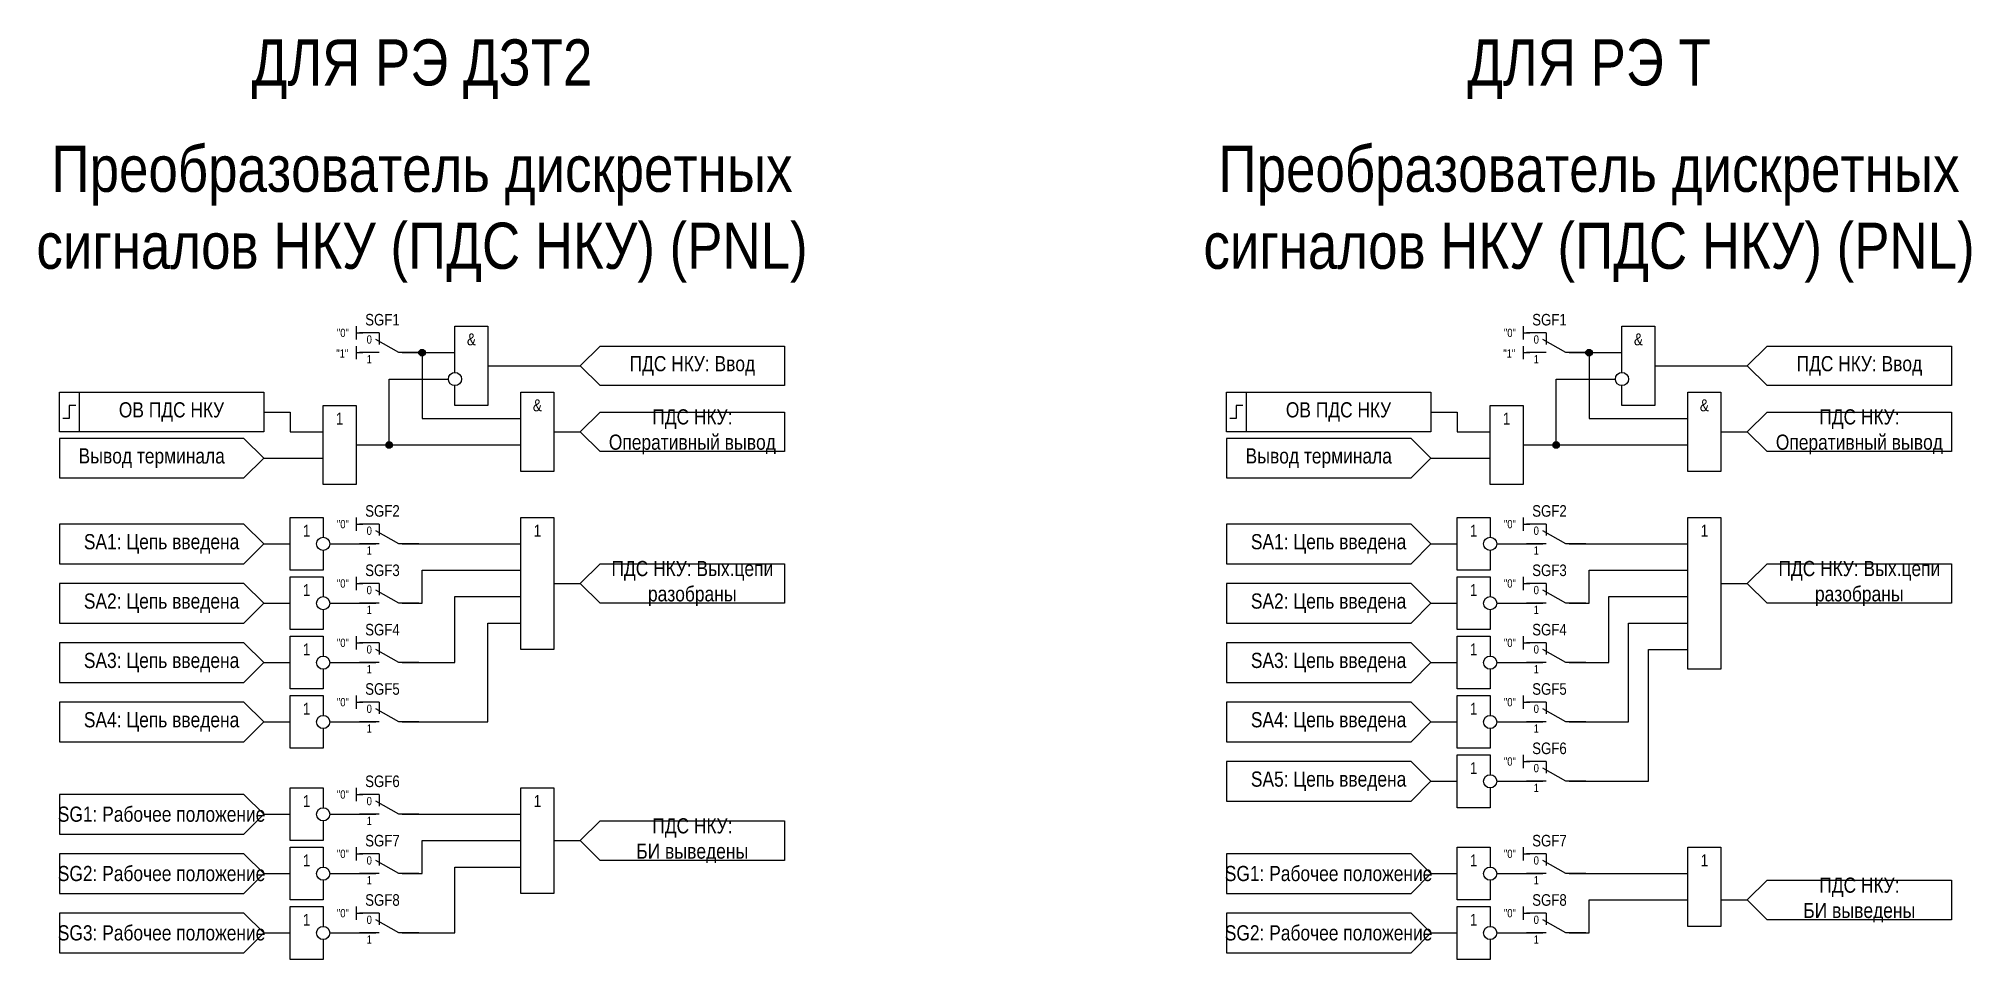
# Model space of a CAD drawing. Header units: millimetres. Extents: x -2609 to 701, y -63 to 764.
# Drawn here: x 407.9 to 701, y 318 to 457.6 of the extents above; entities that cross this region are included whole.
import ezdxf
from ezdxf.enums import TextEntityAlignment as Align

# ---------------------------------------------------------------- set-up
doc = ezdxf.new("R2010")
doc.units = ezdxf.units.MM
doc.layers.add('Основная', color=7, linetype='Continuous')
doc.styles.add('2.5_Gost_RD', font='ARIALN.TTF', dxfattribs={"height": 2.5})
doc.styles.add('3.5_Gost_RD', font='ARIALN.TTF', dxfattribs={"height": 3.5})
doc.styles.add('Вывод', font='ARIALN.TTF', dxfattribs={"height": 2.5})
doc.styles.add('Компонент', font='ARIALN.TTF', dxfattribs={"height": 3.5})

msp = doc.modelspace()

# ---------------------------------------------------------------- texts
at = {"ltscale": 100, "attachment_point": 5}
for s, insert, char_height, width, style in [('{\\C3;ДЛЯ РЭ ДЗТ2}', (466, 453), 7, 140, '3.5_Gost_RD'), ('{\\C3;ДЛЯ РЭ Т}', (643, 453), 7, 140, '3.5_Gost_RD'), ('{\\C3;Преобразователь дискретных сигналов НКУ (ПДС НКУ) (PNL)}', (466, 431), 7, 140, '3.5_Gost_RD'), ('{\\C3;Преобразователь дискретных сигналов НКУ (ПДС НКУ) (PNL)}', (643, 431), 7, 140, '3.5_Gost_RD'), ('&', (473.5, 412), 1.8, 5, '2.5_Gost_RD'), ('&', (650.5, 412), 1.8, 5, '2.5_Gost_RD'), ('ПДС НКУ: Ввод', (507, 408), 2.3, 28, '2.5_Gost_RD'), ('ПДС НКУ: Ввод', (684, 408), 2.3, 28, '2.5_Gost_RD'), ('&', (483.5, 402), 1.8, 5, '2.5_Gost_RD'), ('&', (660.5, 402), 1.8, 5, '2.5_Gost_RD'), ('1', (453.5, 400), 1.8, 5, '2.5_Gost_RD'), ('ПДС НКУ: Оперативный вывод', (507, 398), 2.3, 28, '2.5_Gost_RD'), ('1', (630.5, 400), 1.8, 5, '2.5_Gost_RD'), ('ПДС НКУ: Оперативный вывод', (684, 398), 2.3, 28, '2.5_Gost_RD'), ('SA1: Цепь введена', (426.5, 381), 2.3, 31, '2.5_Gost_RD'), ('1', (448.5, 383), 1.8, 5, '2.5_Gost_RD'), ('1', (483.5, 383), 1.8, 5, '2.5_Gost_RD'), ('SA1: Цепь введена', (603.5, 381), 2.3, 31, '2.5_Gost_RD'), ('1', (625.5, 383), 1.8, 5, '2.5_Gost_RD'), ('1', (660.5, 383), 1.8, 5, '2.5_Gost_RD'), ('ПДС НКУ: Вых.цепи разобраны', (507, 375), 2.3, 28, '2.5_Gost_RD'), ('ПДС НКУ: Вых.цепи разобраны', (684, 375), 2.3, 28, '2.5_Gost_RD'), ('SA2: Цепь введена', (426.5, 372), 2.3, 31, '2.5_Gost_RD'), ('1', (448.5, 374), 1.8, 5, '2.5_Gost_RD'), ('SA2: Цепь введена', (603.5, 372), 2.3, 31, '2.5_Gost_RD'), ('1', (625.5, 374), 1.8, 5, '2.5_Gost_RD'), ('SA3: Цепь введена', (426.5, 363), 2.3, 31, '2.5_Gost_RD'), ('1', (448.5, 365), 1.8, 5, '2.5_Gost_RD'), ('SA3: Цепь введена', (603.5, 363), 2.3, 31, '2.5_Gost_RD'), ('1', (625.5, 365), 1.8, 5, '2.5_Gost_RD'), ('SA4: Цепь введена', (426.5, 354), 2.3, 31, '2.5_Gost_RD'), ('1', (448.5, 356), 1.8, 5, '2.5_Gost_RD'), ('SA4: Цепь введена', (603.5, 354), 2.3, 31, '2.5_Gost_RD'), ('1', (625.5, 356), 1.8, 5, '2.5_Gost_RD'), ('SA5: Цепь введена', (603.5, 345), 2.3, 31, '2.5_Gost_RD'), ('1', (625.5, 347), 1.8, 5, '2.5_Gost_RD'), ('SG1: Рабочее положение', (426.5, 340), 2.3, 31, '2.5_Gost_RD'), ('1', (448.5, 342), 1.8, 5, '2.5_Gost_RD'), ('1', (483.5, 342), 1.8, 5, '2.5_Gost_RD'), ('ПДС НКУ: \\PБИ выведены', (507, 336), 2.3, 28, '2.5_Gost_RD'), ('SG2: Рабочее положение', (426.5, 331), 2.3, 31, '2.5_Gost_RD'), ('1', (448.5, 333), 1.8, 5, '2.5_Gost_RD'), ('SG1: Рабочее положение', (603.5, 331), 2.3, 31, '2.5_Gost_RD'), ('1', (625.5, 333), 1.8, 5, '2.5_Gost_RD'), ('1', (660.5, 333), 1.8, 5, '2.5_Gost_RD'), ('ПДС НКУ: \\PБИ выведены', (684, 327), 2.3, 28, '2.5_Gost_RD'), ('SG3: Рабочее положение', (426.5, 322), 2.3, 31, '2.5_Gost_RD'), ('1', (448.5, 324), 1.8, 5, '2.5_Gost_RD'), ('SG2: Рабочее положение', (603.5, 322), 2.3, 31, '2.5_Gost_RD'), ('1', (625.5, 324), 1.8, 5, '2.5_Gost_RD')]:
    msp.add_mtext(s, dxfattribs=dict(at, insert=insert, char_height=char_height, width=width, style=style))
at = {"ltscale": 100, "char_height": 1.25, "attachment_point": 1, "style": '3.5_Gost_RD'}
for insert in [(453, 410.5), (630, 410.5)]:
    msp.add_mtext_dynamic_manual_height_columns('"1"', width=2, gutter_width=17.5, heights=[0], dxfattribs=dict(at, insert=insert))
at = {"color": 0, "ltscale": 100, "char_height": 2.3, "width": 28, "attachment_point": 5, "style": '2.5_Gost_RD'}
for s, insert in [('{\\C256;ОВ ПДС НКУ}', (428, 401)), ('{\\C256;ОВ ПДС НКУ}', (605, 401)), ('{\\C256;Вывод терминала}', (425, 394)), ('{\\C256;Вывод терминала}', (602, 394))]:
    msp.add_mtext(s, dxfattribs=dict(at, insert=insert))

# ---------------------------------------------------------------- blocks, each defined once
blk = doc.blocks.new('*U958')
at = {"layer": 'Основная', "ltscale": 0.35}
blk.add_line((6, 6), (6, 2.5), dxfattribs=at)
at = {"layer": 'Основная', "color": 0}
blk.add_line((0, 0), (7, 4), dxfattribs=at)
blk = doc.blocks.new('*U985')
at = {"layer": 'Основная', "color": 0}
for p, q in [((-3, 6), (-9, 6)), ((-3, 0), (-9, 0)), ((9, 0), (3, 0))]:
    blk.add_line(p, q, dxfattribs=at)
at = {"layer": 'Основная', "ltscale": 0.25, "xscale": -1}
blk.add_blockref('*U958', (3, 0), dxfattribs=at)
at = {"layer": 'Основная'}
for tag, height, style, p in [('ОУ', 3.5, 'Компонент', (-2, 10)), ('В1', 2.5, 'Вывод', (-14, 6)), ('В2', 2.5, 'Вывод', (-6, 4)), ('В3', 2.5, 'Вывод', (-6, -2))]:
    blk.add_attdef(tag, text='', height=height, dxfattribs=dict(at, style=style)).set_placement(p, align=Align.MIDDLE_CENTER)
blk = doc.blocks.new('Точка')
at = {"ltscale": 100}
h = blk.add_hatch(color=256, dxfattribs=at)
h.dxf.hatch_style = 1
edge = h.paths.add_edge_path()
edge.add_arc((0, 0), 0.5, 0, 360)
blk.add_circle((0, 0), 0.5, dxfattribs=at)

# ---------------------------------------------------------------- linework, layer by layer
at = {"ltscale": 100}
for p, q in [((456, 414), (456, 412)), ((633, 414), (633, 412)), ((456, 413), (457, 413)), ((456, 411), (456, 409)), ((633, 413), (634, 413)), ((633, 411), (633, 409)), ((456, 410), (457, 410)), ((633, 410), (634, 410)), ((451, 398), (451, 398)), ((628, 398), (628, 398)), ((456, 385), (456, 383)), ((633, 385), (633, 383)), ((456, 384), (457, 384)), ((633, 384), (634, 384)), ((456, 376), (456, 374)), ((633, 376), (633, 374)), ((456, 375), (457, 375)), ((633, 375), (634, 375)), ((456, 367), (456, 365)), ((633, 367), (633, 365)), ((456, 366), (457, 366)), ((633, 366), (634, 366)), ((456, 358), (456, 356)), ((633, 358), (633, 356)), ((456, 357), (457, 357)), ((633, 357), (634, 357)), ((633, 349), (633, 347)), ((633, 348), (634, 348)), ((456, 344), (456, 342)), ((456, 343), (457, 343)), ((456, 335), (456, 333)), ((633, 335), (633, 333)), ((456, 334), (457, 334)), ((633, 334), (634, 334)), ((456, 326), (456, 324)), ((633, 326), (633, 324)), ((456, 325), (457, 325)), ((633, 325), (634, 325))]:
    msp.add_line(p, q, dxfattribs=at)
for points in [[(471, 407), (471, 414), (476, 414), (476, 402), (471, 402), (471, 405)], [(648, 407), (648, 414), (653, 414), (653, 402), (648, 402), (648, 405)], [(490, 408), (493, 411), (521, 411), (521, 405), (493, 405), (490, 408)], [(667, 408), (670, 411), (698, 411), (698, 405), (670, 405), (667, 408)], [(463, 410), (471, 410)], [(463, 410), (466, 410), (466, 400), (481, 400)], [(476, 408), (490, 408)], [(640, 410), (648, 410)], [(640, 410), (643, 410), (643, 400), (658, 400)], [(653, 408), (667, 408)], [(456, 396), (461, 396), (461, 406), (470, 406)], [(633, 396), (638, 396), (638, 406), (647, 406)], [(442, 401), (446, 401), (446, 398), (451, 398)], [(490, 398), (493, 401), (521, 401), (521, 395), (493, 395), (490, 398)], [(619, 401), (623, 401), (623, 398), (628, 398)], [(667, 398), (670, 401), (698, 401), (698, 395), (670, 395), (667, 398)], [(456, 396), (481, 396)], [(486, 398), (490, 398)], [(633, 396), (658, 396)], [(663, 398), (667, 398)], [(442, 394), (451, 394)], [(619, 394), (628, 394)], [(451, 380), (451, 377), (446, 377), (446, 385), (451, 385), (451, 382)], [(628, 380), (628, 377), (623, 377), (623, 385), (628, 385), (628, 382)], [(442, 381), (446, 381)], [(452, 381), (459, 381)], [(463, 381), (481, 381)], [(619, 381), (623, 381)], [(629, 381), (636, 381)], [(640, 381), (658, 381)], [(451, 371), (451, 368), (446, 368), (446, 376), (451, 376), (451, 373)], [(463, 372), (466, 372), (466, 377), (481, 377)], [(490, 375), (493, 378), (521, 378), (521, 372), (493, 372), (490, 375)], [(628, 371), (628, 368), (623, 368), (623, 376), (628, 376), (628, 373)], [(640, 372), (643, 372), (643, 377), (658, 377)], [(667, 375), (670, 378), (698, 378), (698, 372), (670, 372), (667, 375)], [(463, 363), (471, 363), (471, 373), (481, 373)], [(486, 375), (490, 375)], [(640, 363), (646, 363), (646, 373), (658, 373)], [(663, 375), (667, 375)], [(442, 372), (446, 372)], [(452, 372), (459, 372)], [(619, 372), (623, 372)], [(629, 372), (636, 372)], [(451, 362), (451, 359), (446, 359), (446, 367), (451, 367), (451, 364)], [(463, 354), (476, 354), (476, 369), (481, 369)], [(628, 362), (628, 359), (623, 359), (623, 367), (628, 367), (628, 364)], [(640, 354), (649, 354), (649, 369), (658, 369)], [(640, 345), (652, 345), (652, 365), (658, 365)], [(442, 363), (446, 363)], [(452, 363), (459, 363)], [(619, 363), (623, 363)], [(629, 363), (636, 363)], [(451, 353), (451, 350), (446, 350), (446, 358), (451, 358), (451, 355)], [(628, 353), (628, 350), (623, 350), (623, 358), (628, 358), (628, 355)], [(442, 354), (446, 354)], [(452, 354), (459, 354)], [(619, 354), (623, 354)], [(629, 354), (636, 354)], [(628, 344), (628, 341), (623, 341), (623, 349), (628, 349), (628, 346)], [(451, 339), (451, 336), (446, 336), (446, 344), (451, 344), (451, 341)], [(619, 345), (623, 345)], [(629, 345), (636, 345)], [(442, 340), (446, 340)], [(452, 340), (459, 340)], [(463, 340), (481, 340)], [(490, 336), (493, 339), (521, 339), (521, 333), (493, 333), (490, 336)], [(451, 330), (451, 327), (446, 327), (446, 335), (451, 335), (451, 332)], [(463, 331), (466, 331), (466, 336), (481, 336)], [(486, 336), (490, 336)], [(628, 330), (628, 327), (623, 327), (623, 335), (628, 335), (628, 332)], [(463, 322), (471, 322), (471, 332), (481, 332)], [(442, 331), (446, 331)], [(452, 331), (459, 331)], [(619, 331), (623, 331)], [(629, 331), (636, 331)], [(640, 331), (658, 331)], [(667, 327), (670, 330), (698, 330), (698, 324), (670, 324), (667, 327)], [(451, 321), (451, 318), (446, 318), (446, 326), (451, 326), (451, 323)], [(628, 321), (628, 318), (623, 318), (623, 326), (628, 326), (628, 323)], [(640, 322), (643, 322), (643, 327), (658, 327)], [(663, 327), (667, 327)], [(442, 322), (446, 322)], [(452, 322), (459, 322)], [(619, 322), (623, 322)], [(629, 322), (636, 322)]]:
    msp.add_lwpolyline(points, dxfattribs=at)
for points in [[(411, 404), (442, 404), (442, 398), (411, 398)], [(411, 404), (414, 404), (414, 398), (411, 398)], [(451, 402), (456, 402), (456, 390), (451, 390)], [(481, 404), (486, 404), (486, 392), (481, 392)], [(588, 404), (619, 404), (619, 398), (588, 398)], [(588, 404), (591, 404), (591, 398), (588, 398)], [(628, 402), (633, 402), (633, 390), (628, 390)], [(658, 404), (663, 404), (663, 392), (658, 392)], [(411, 397), (411, 391), (439, 391), (442, 394), (439, 397)], [(588, 397), (588, 391), (616, 391), (619, 394), (616, 397)], [(481, 385), (486, 385), (486, 365), (481, 365)], [(658, 385), (663, 385), (663, 362), (658, 362)], [(411, 384), (411, 378), (439, 378), (442, 381), (439, 384)], [(588, 384), (588, 378), (616, 378), (619, 381), (616, 384)], [(411, 375), (411, 369), (439, 369), (442, 372), (439, 375)], [(588, 375), (588, 369), (616, 369), (619, 372), (616, 375)], [(411, 366), (411, 360), (439, 360), (442, 363), (439, 366)], [(588, 366), (588, 360), (616, 360), (619, 363), (616, 366)], [(411, 357), (411, 351), (439, 351), (442, 354), (439, 357)], [(588, 357), (588, 351), (616, 351), (619, 354), (616, 357)], [(588, 348), (588, 342), (616, 342), (619, 345), (616, 348)], [(411, 343), (411, 337), (439, 337), (442, 340), (439, 343)], [(481, 344), (486, 344), (486, 328), (481, 328)], [(658, 335), (663, 335), (663, 323), (658, 323)], [(411, 334), (411, 328), (439, 328), (442, 331), (439, 334)], [(588, 334), (588, 328), (616, 328), (619, 331), (616, 334)], [(411, 325), (411, 319), (439, 319), (442, 322), (439, 325)], [(588, 325), (588, 319), (616, 319), (619, 322), (616, 325)]]:
    msp.add_lwpolyline(points, close=True, dxfattribs=at)
at = {"lineweight": 30, "ltscale": 100}
for points in [[(413.5, 402), (412.5, 402), (412.5, 400), (411.5, 400)], [(590.5, 402), (589.5, 402), (589.5, 400), (588.5, 400)]]:
    msp.add_lwpolyline(points, dxfattribs=at)
for centre in [(471, 406), (648, 406)]:
    msp.add_circle(centre, 1)
at = {"ltscale": 100}
for centre in [(451, 381), (628, 381), (451, 372), (628, 372), (451, 363), (628, 363), (451, 354), (628, 354), (628, 345), (451, 340), (451, 331), (628, 331), (451, 322), (628, 322)]:
    msp.add_circle(centre, 1, dxfattribs=at)

# ---------------------------------------------------------------- block references
for p in [(466, 410), (643, 410), (461, 396), (638, 396)]:
    msp.add_blockref('Точка', p, dxfattribs=at)
at = {"layer": 'Основная', "ltscale": 0.25, "xscale": 0.5, "yscale": 0.5, "zscale": 0.5}
for p, values in [((461, 410), {'ОУ': 'SGF1', 'В1': '"0"', 'В2': '0', 'В3': '1'}), ((638, 410), {'ОУ': 'SGF1', 'В1': '"0"', 'В2': '0', 'В3': '1'}), ((461, 381), {'ОУ': 'SGF2', 'В1': '"0"', 'В2': '0', 'В3': '1'}), ((638, 381), {'ОУ': 'SGF2', 'В1': '"0"', 'В2': '0', 'В3': '1'}), ((461, 372), {'ОУ': 'SGF3', 'В1': '"0"', 'В2': '0', 'В3': '1'}), ((638, 372), {'ОУ': 'SGF3', 'В1': '"0"', 'В2': '0', 'В3': '1'}), ((461, 363), {'ОУ': 'SGF4', 'В1': '"0"', 'В2': '0', 'В3': '1'}), ((638, 363), {'ОУ': 'SGF4', 'В1': '"0"', 'В2': '0', 'В3': '1'}), ((461, 354), {'ОУ': 'SGF5', 'В1': '"0"', 'В2': '0', 'В3': '1'}), ((638, 354), {'ОУ': 'SGF5', 'В1': '"0"', 'В2': '0', 'В3': '1'}), ((638, 345), {'ОУ': 'SGF6', 'В1': '"0"', 'В2': '0', 'В3': '1'}), ((461, 340), {'ОУ': 'SGF6', 'В1': '"0"', 'В2': '0', 'В3': '1'}), ((461, 331), {'ОУ': 'SGF7', 'В1': '"0"', 'В2': '0', 'В3': '1'}), ((638, 331), {'ОУ': 'SGF7', 'В1': '"0"', 'В2': '0', 'В3': '1'}), ((461, 322), {'ОУ': 'SGF8', 'В1': '"0"', 'В2': '0', 'В3': '1'}), ((638, 322), {'ОУ': 'SGF8', 'В1': '"0"', 'В2': '0', 'В3': '1'})]:
    msp.add_blockref('*U985', p, dxfattribs=at).add_auto_attribs(values)

msp.set_redraw_order([(e.dxf.handle, doc.entitydb.next_handle()) for e in msp.query("TEXT MTEXT ATTDEF DIMENSION ARC_DIMENSION")])  # texts and dimensions are drawn at this point

doc.saveas('drawing.dxf')
